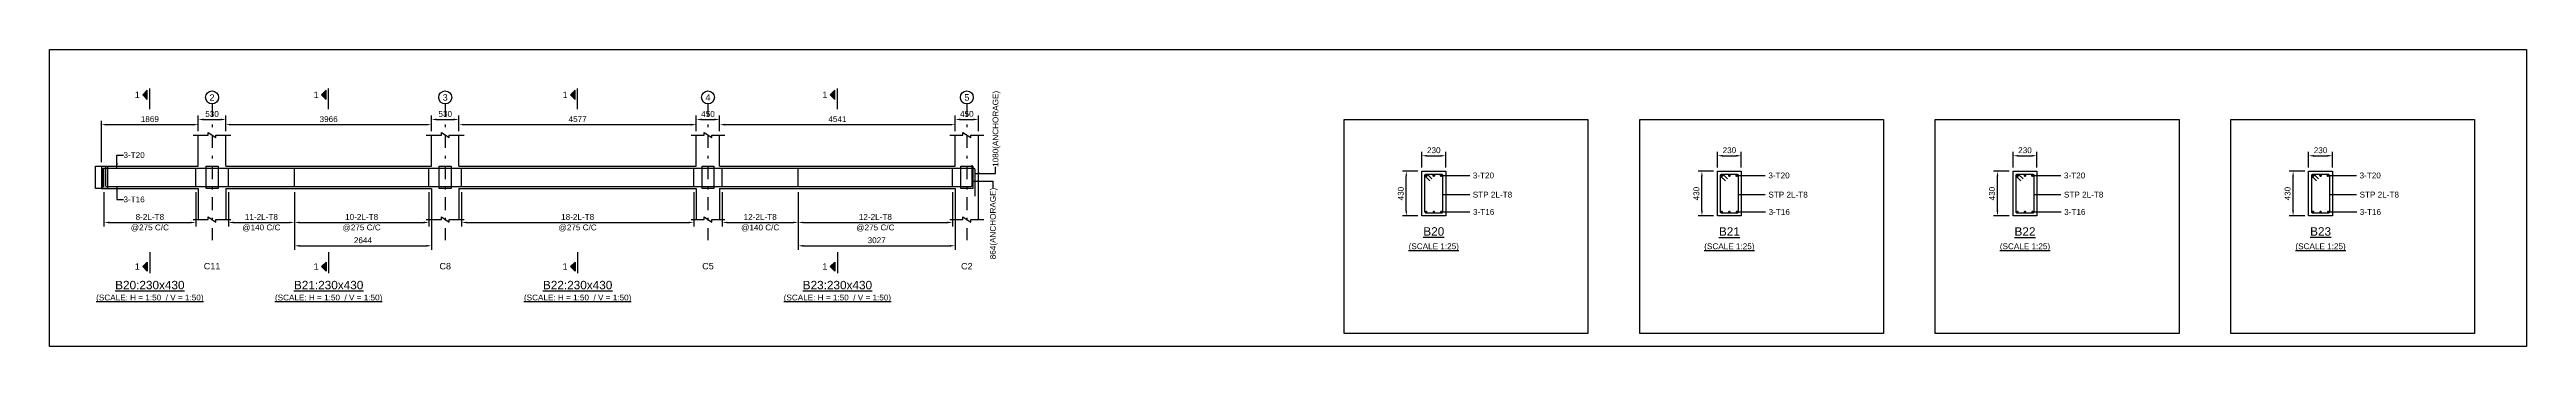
# Model space of a CAD drawing. Header units: inches. Extents: x -2000 to 93976, y -209440 to 3300.
# Drawn here: x -2000 to 93525, y -159120 to -147660 of the extents above; entities that cross this region are included whole.
import ezdxf
from ezdxf.enums import TextEntityAlignment as Align

# ---------------------------------------------------------------- set-up
doc = ezdxf.new("R2010")
doc.units = ezdxf.units.IN
doc.header["$LTSCALE"] = 1000
doc.header["$MEASUREMENT"] = 0
doc.linetypes.add('SCCenter', pattern=[1.2, 0.5, -0.3, 0.1, -0.3])
doc.linetypes.add('SCHidden', pattern=[0.2, 0.1, -0.1])
for name, color, linetype in [('Concrete Line', 2, 'Continuous'), ('Cut Line', 31, 'Continuous'), ('Dimension', 31, 'Continuous'), ('Grid', 8, 'Continuous'), ('Labels', 4, 'Continuous'), ('Labels_Support', 4, 'Continuous'), ('Link', 225, 'Continuous'), ('Reinforcement', 4, 'Continuous'), ('Schedule Border', 60, 'Continuous'), ('Section Mark', 5, 'Continuous'), ('Solid', 25, 'Continuous'), ('Text', 31, 'Continuous'), ('Text_Scale', 31, 'Continuous')]:
    doc.layers.add(name, color=color, linetype=linetype)
doc.styles.add('SC-SansSerif', font='SansSerif')
doc.styles.get("Standard").update_dxf_attribs({"font": 'txt.shx'})
doc.dimstyles.new('SCBBSDimStyl', dxfattribs={"dimtxt": 225, "dimasz": 200, "dimexe": 150, "dimexo": 150, "dimgap": 100, "dimtad": 1, "dimtoh": 1, "dimdec": 0, "dimzin": 0, "dimdsep": 46, "dimtxsty": 'SC-SansSerif', "dimcen": 0.09, "dimclrd": 8, "dimclre": 8, "dimclrt": 31, "dimadec": 0, "dimazin": 0, "dimtfac": 1, "dimtdec": 0, "dimtix": 1, "dimtofl": 0, "dimtmove": 0, "dimatfit": 3, "dimfxl": 1, "dimtolj": 1, "dimtzin": 0, "dimarcsym": 0})
doc.dimstyles.get("Standard").update_dxf_attribs({"dimtxt": 0.18, "dimasz": 200, "dimexe": 0.18, "dimexo": 0.0625, "dimgap": 0.09, "dimtad": 0, "dimtih": 1, "dimtoh": 1, "dimdec": 4, "dimzin": 0, "dimdsep": 46, "dimtxsty": 'Standard', "dimcen": 0.09, "dimadec": 0, "dimazin": 0, "dimtfac": 1, "dimtdec": 4, "dimtofl": 0, "dimtmove": 0, "dimatfit": 3, "dimfxl": 1, "dimtolj": 1, "dimtzin": 0, "dimarcsym": 0})

# ---------------------------------------------------------------- blocks, each defined once
blk = doc.blocks.new('*D121')
at = {"color": 8, "linetype": 'ByBlock', "lineweight": -2}
for p, q in [((100, -153170), (100, -154485)), ((3638, -153170), (3638, -154485)), ((300, -154335), (3438, -154335))]:
    blk.add_line(p, q, dxfattribs=at)
at = {"color": 8}
for points in [[(100, -154335), (300, -154302), (300, -154368)], [(3638, -154335), (3438, -154368), (3438, -154302)]]:
    blk.add_solid(points, dxfattribs=at)
at = {"layer": 'DEFPOINTS', "color": 31}
for p in [(100, -153020), (3638, -153020), (100, -154335)]:
    blk.add_point(p, dxfattribs=at)
at = {"color": 31, "char_height": 225, "attachment_point": 5, "style": 'SC-SansSerif'}
for s, insert in [('\\A1;@275 C/C', (1869, -154548)), ('\\A1;8-2L-T8', (1869, -154122))]:
    blk.add_mtext(s, dxfattribs=dict(at, insert=insert))
blk = doc.blocks.new('*D122')
at = {"color": 8, "linetype": 'ByBlock', "lineweight": -2}
for p, q in [((4898, -153170), (4898, -154485)), ((7442, -153170), (7442, -154485)), ((5098, -154335), (7242, -154335))]:
    blk.add_line(p, q, dxfattribs=at)
at = {"color": 8}
for points in [[(4898, -154335), (5098, -154302), (5098, -154368)], [(7442, -154335), (7242, -154368), (7242, -154302)]]:
    blk.add_solid(points, dxfattribs=at)
at = {"layer": 'DEFPOINTS', "color": 31}
for p in [(4898, -153020), (7442, -153020), (4898, -154335)]:
    blk.add_point(p, dxfattribs=at)
at = {"color": 31, "char_height": 225, "attachment_point": 5, "style": 'SC-SansSerif'}
for s, insert in [('\\A1;@140 C/C', (6170, -154548)), ('\\A1;11-2L-T8', (6170, -154122))]:
    blk.add_mtext(s, dxfattribs=dict(at, insert=insert))
blk = doc.blocks.new('*D123')
at = {"color": 8, "linetype": 'ByBlock', "lineweight": -2}
for p, q in [((7442, -153170), (7442, -154485)), ((12630, -153170), (12630, -154485)), ((7642, -154335), (12430, -154335))]:
    blk.add_line(p, q, dxfattribs=at)
at = {"color": 8}
for points in [[(7442, -154335), (7642, -154302), (7642, -154368)], [(12630, -154335), (12430, -154368), (12430, -154302)]]:
    blk.add_solid(points, dxfattribs=at)
at = {"layer": 'DEFPOINTS', "color": 31}
for p in [(7442, -153020), (12630, -153020), (7442, -154335)]:
    blk.add_point(p, dxfattribs=at)
at = {"color": 31, "char_height": 225, "attachment_point": 5, "style": 'SC-SansSerif'}
for s, insert in [('\\A1;@275 C/C', (10036, -154548)), ('\\A1;10-2L-T8', (10036, -154122))]:
    blk.add_mtext(s, dxfattribs=dict(at, insert=insert))
blk = doc.blocks.new('*D124')
at = {"color": 8, "linetype": 'ByBlock', "lineweight": -2}
for p, q in [((7442, -153170), (7442, -155385)), ((12730, -153170), (12730, -155385)), ((7642, -155235), (12530, -155235))]:
    blk.add_line(p, q, dxfattribs=at)
at = {"color": 8}
for points in [[(7442, -155235), (7642, -155202), (7642, -155268)], [(12730, -155235), (12530, -155268), (12530, -155202)]]:
    blk.add_solid(points, dxfattribs=at)
at = {"layer": 'DEFPOINTS', "color": 31}
for p in [(7442, -153020), (12730, -153020), (7442, -155235)]:
    blk.add_point(p, dxfattribs=at)
at = {"color": 31, "insert": (10086, -155022), "char_height": 225, "attachment_point": 5, "style": 'SC-SansSerif'}
blk.add_mtext('\\A1;2644', dxfattribs=at)
blk = doc.blocks.new('*D125')
at = {"color": 8, "linetype": 'ByBlock', "lineweight": -2}
for p, q in [((13890, -153170), (13890, -154485)), ((22844, -153170), (22844, -154485)), ((14090, -154335), (22644, -154335))]:
    blk.add_line(p, q, dxfattribs=at)
at = {"color": 8}
for points in [[(13890, -154335), (14090, -154302), (14090, -154368)], [(22844, -154335), (22644, -154368), (22644, -154302)]]:
    blk.add_solid(points, dxfattribs=at)
at = {"layer": 'DEFPOINTS', "color": 31}
for p in [(13890, -153020), (22844, -153020), (13890, -154335)]:
    blk.add_point(p, dxfattribs=at)
at = {"color": 31, "char_height": 225, "attachment_point": 5, "style": 'SC-SansSerif'}
for s, insert in [('\\A1;@275 C/C', (18367, -154548)), ('\\A1;18-2L-T8', (18367, -154122))]:
    blk.add_mtext(s, dxfattribs=dict(at, insert=insert))
blk = doc.blocks.new('*D126')
at = {"color": 8, "linetype": 'ByBlock', "lineweight": -2}
for p, q in [((23944, -153170), (23944, -154485)), ((26871, -153170), (26871, -154485)), ((24144, -154335), (26671, -154335))]:
    blk.add_line(p, q, dxfattribs=at)
at = {"color": 8}
for points in [[(23944, -154335), (24144, -154302), (24144, -154368)], [(26871, -154335), (26671, -154368), (26671, -154302)]]:
    blk.add_solid(points, dxfattribs=at)
at = {"layer": 'DEFPOINTS', "color": 31}
for p in [(23944, -153020), (26871, -153020), (23944, -154335)]:
    blk.add_point(p, dxfattribs=at)
at = {"color": 31, "char_height": 225, "attachment_point": 5, "style": 'SC-SansSerif'}
for s, insert in [('\\A1;@140 C/C', (25408, -154548)), ('\\A1;12-2L-T8', (25408, -154122))]:
    blk.add_mtext(s, dxfattribs=dict(at, insert=insert))
blk = doc.blocks.new('*D127')
at = {"color": 8, "linetype": 'ByBlock', "lineweight": -2}
for p, q in [((26871, -153170), (26871, -154485)), ((32826, -153170), (32826, -154485)), ((27071, -154335), (32626, -154335))]:
    blk.add_line(p, q, dxfattribs=at)
at = {"color": 8}
for points in [[(26871, -154335), (27071, -154302), (27071, -154368)], [(32826, -154335), (32626, -154368), (32626, -154302)]]:
    blk.add_solid(points, dxfattribs=at)
at = {"layer": 'DEFPOINTS', "color": 31}
for p in [(26871, -153020), (32826, -153020), (26871, -154335)]:
    blk.add_point(p, dxfattribs=at)
at = {"color": 31, "char_height": 225, "attachment_point": 5, "style": 'SC-SansSerif'}
for s, insert in [('\\A1;@275 C/C', (29849, -154548)), ('\\A1;12-2L-T8', (29849, -154122))]:
    blk.add_mtext(s, dxfattribs=dict(at, insert=insert))
blk = doc.blocks.new('*D128')
at = {"color": 8, "linetype": 'ByBlock', "lineweight": -2}
for p, q in [((26871, -153170), (26871, -155385)), ((32926, -153170), (32926, -155385)), ((27071, -155235), (32726, -155235))]:
    blk.add_line(p, q, dxfattribs=at)
at = {"color": 8}
for points in [[(26871, -155235), (27071, -155202), (27071, -155268)], [(32926, -155235), (32726, -155268), (32726, -155202)]]:
    blk.add_solid(points, dxfattribs=at)
at = {"layer": 'DEFPOINTS', "color": 31}
for p in [(26871, -153020), (32926, -153020), (26871, -155235)]:
    blk.add_point(p, dxfattribs=at)
at = {"color": 31, "insert": (29899, -155022), "char_height": 225, "attachment_point": 5, "style": 'SC-SansSerif'}
blk.add_mtext('\\A1;3027', dxfattribs=at)
blk = doc.blocks.new('*D129')
at = {"color": 8, "linetype": 'ByBlock', "lineweight": -2}
for p, q in [((50925, -152210), (50925, -151610)), ((51125, -151760), (51645, -151760)), ((51845, -152210), (51845, -151610))]:
    blk.add_line(p, q, dxfattribs=at)
at = {"color": 8}
for points in [[(50925, -151760), (51125, -151727), (51125, -151793)], [(51845, -151760), (51645, -151793), (51645, -151727)]]:
    blk.add_solid(points, dxfattribs=at)
at = {"layer": 'DEFPOINTS', "color": 31}
for p in [(50925, -151760), (50925, -152360), (51845, -152360)]:
    blk.add_point(p, dxfattribs=at)
at = {"color": 31, "insert": (51385, -151548), "char_height": 225, "attachment_point": 5, "style": 'SC-SansSerif'}
blk.add_mtext('\\A1;230', dxfattribs=at)
blk = doc.blocks.new('*D130')
at = {"color": 8, "linetype": 'ByBlock', "lineweight": -2}
for p, q in [((50775, -152360), (50175, -152360)), ((50325, -153880), (50325, -152560)), ((50775, -154080), (50175, -154080))]:
    blk.add_line(p, q, dxfattribs=at)
at = {"color": 8}
for points in [[(50325, -152360), (50358, -152560), (50292, -152560)], [(50325, -154080), (50292, -153880), (50358, -153880)]]:
    blk.add_solid(points, dxfattribs=at)
at = {"layer": 'DEFPOINTS', "color": 31}
for p in [(50925, -152360), (50325, -154080), (50925, -154080)]:
    blk.add_point(p, dxfattribs=at)
at = {"color": 31, "insert": (50113, -153220), "char_height": 225, "attachment_point": 5, "rotation": 90, "style": 'SC-SansSerif'}
blk.add_mtext('\\A1;430', dxfattribs=at)
blk = doc.blocks.new('*D131')
at = {"color": 8, "linetype": 'ByBlock', "lineweight": -2}
for p, q in [((62325, -152210), (62325, -151610)), ((62525, -151760), (63045, -151760)), ((63245, -152210), (63245, -151610))]:
    blk.add_line(p, q, dxfattribs=at)
at = {"color": 8}
for points in [[(62325, -151760), (62525, -151727), (62525, -151793)], [(63245, -151760), (63045, -151793), (63045, -151727)]]:
    blk.add_solid(points, dxfattribs=at)
at = {"layer": 'DEFPOINTS', "color": 31}
for p in [(62325, -151760), (62325, -152360), (63245, -152360)]:
    blk.add_point(p, dxfattribs=at)
at = {"color": 31, "insert": (62785, -151548), "char_height": 225, "attachment_point": 5, "style": 'SC-SansSerif'}
blk.add_mtext('\\A1;230', dxfattribs=at)
blk = doc.blocks.new('*D132')
at = {"color": 8, "linetype": 'ByBlock', "lineweight": -2}
for p, q in [((62175, -152360), (61575, -152360)), ((61725, -153880), (61725, -152560)), ((62175, -154080), (61575, -154080))]:
    blk.add_line(p, q, dxfattribs=at)
at = {"color": 8}
for points in [[(61725, -152360), (61758, -152560), (61692, -152560)], [(61725, -154080), (61692, -153880), (61758, -153880)]]:
    blk.add_solid(points, dxfattribs=at)
at = {"layer": 'DEFPOINTS', "color": 31}
for p in [(62325, -152360), (61725, -154080), (62325, -154080)]:
    blk.add_point(p, dxfattribs=at)
at = {"color": 31, "insert": (61513, -153220), "char_height": 225, "attachment_point": 5, "rotation": 90, "style": 'SC-SansSerif'}
blk.add_mtext('\\A1;430', dxfattribs=at)
blk = doc.blocks.new('*D133')
at = {"color": 8, "linetype": 'ByBlock', "lineweight": -2}
for p, q in [((73725, -152210), (73725, -151610)), ((73925, -151760), (74445, -151760)), ((74645, -152210), (74645, -151610))]:
    blk.add_line(p, q, dxfattribs=at)
at = {"color": 8}
for points in [[(73725, -151760), (73925, -151727), (73925, -151793)], [(74645, -151760), (74445, -151793), (74445, -151727)]]:
    blk.add_solid(points, dxfattribs=at)
at = {"layer": 'DEFPOINTS', "color": 31}
for p in [(73725, -151760), (73725, -152360), (74645, -152360)]:
    blk.add_point(p, dxfattribs=at)
at = {"color": 31, "insert": (74185, -151548), "char_height": 225, "attachment_point": 5, "style": 'SC-SansSerif'}
blk.add_mtext('\\A1;230', dxfattribs=at)
blk = doc.blocks.new('*D134')
at = {"color": 8, "linetype": 'ByBlock', "lineweight": -2}
for p, q in [((73575, -152360), (72975, -152360)), ((73125, -153880), (73125, -152560)), ((73575, -154080), (72975, -154080))]:
    blk.add_line(p, q, dxfattribs=at)
at = {"color": 8}
for points in [[(73125, -152360), (73158, -152560), (73092, -152560)], [(73125, -154080), (73092, -153880), (73158, -153880)]]:
    blk.add_solid(points, dxfattribs=at)
at = {"layer": 'DEFPOINTS', "color": 31}
for p in [(73725, -152360), (73125, -154080), (73725, -154080)]:
    blk.add_point(p, dxfattribs=at)
at = {"color": 31, "insert": (72913, -153220), "char_height": 225, "attachment_point": 5, "rotation": 90, "style": 'SC-SansSerif'}
blk.add_mtext('\\A1;430', dxfattribs=at)
blk = doc.blocks.new('*D135')
at = {"color": 8, "linetype": 'ByBlock', "lineweight": -2}
for p, q in [((85125, -152210), (85125, -151610)), ((85325, -151760), (85845, -151760)), ((86045, -152210), (86045, -151610))]:
    blk.add_line(p, q, dxfattribs=at)
at = {"color": 8}
for points in [[(85125, -151760), (85325, -151727), (85325, -151793)], [(86045, -151760), (85845, -151793), (85845, -151727)]]:
    blk.add_solid(points, dxfattribs=at)
at = {"layer": 'DEFPOINTS', "color": 31}
for p in [(85125, -151760), (85125, -152360), (86045, -152360)]:
    blk.add_point(p, dxfattribs=at)
at = {"color": 31, "insert": (85585, -151548), "char_height": 225, "attachment_point": 5, "style": 'SC-SansSerif'}
blk.add_mtext('\\A1;230', dxfattribs=at)
blk = doc.blocks.new('*D136')
at = {"color": 8, "linetype": 'ByBlock', "lineweight": -2}
for p, q in [((84975, -152360), (84375, -152360)), ((84525, -153880), (84525, -152560)), ((84975, -154080), (84375, -154080))]:
    blk.add_line(p, q, dxfattribs=at)
at = {"color": 8}
for points in [[(84525, -152360), (84558, -152560), (84492, -152560)], [(84525, -154080), (84492, -153880), (84558, -153880)]]:
    blk.add_solid(points, dxfattribs=at)
at = {"layer": 'DEFPOINTS', "color": 31}
for p in [(85125, -152360), (84525, -154080), (85125, -154080)]:
    blk.add_point(p, dxfattribs=at)
at = {"color": 31, "insert": (84313, -153220), "char_height": 225, "attachment_point": 5, "rotation": 90, "style": 'SC-SansSerif'}
blk.add_mtext('\\A1;430', dxfattribs=at)
blk = doc.blocks.new('*D137')
at = {"color": 8, "linetype": 'ByBlock', "lineweight": -2}
for p, q in [((0, -152010), (0, -150410)), ((200, -150560), (3538, -150560)), ((3738, -150810), (3738, -150410))]:
    blk.add_line(p, q, dxfattribs=at)
at = {"color": 8}
for points in [[(0, -150560), (200, -150527), (200, -150593)], [(3738, -150560), (3538, -150593), (3538, -150527)]]:
    blk.add_solid(points, dxfattribs=at)
at = {"layer": 'DEFPOINTS', "color": 31}
for p in [(0, -150560), (3738, -150960), (0, -152160)]:
    blk.add_point(p, dxfattribs=at)
at = {"color": 31, "insert": (1869, -150348), "char_height": 225, "attachment_point": 5, "style": 'SC-SansSerif'}
blk.add_mtext('\\A1;1869', dxfattribs=at)
blk = doc.blocks.new('*D138')
at = {"color": 8, "linetype": 'ByBlock', "lineweight": -2}
for p, q in [((4798, -150810), (4798, -150410)), ((4998, -150560), (12530, -150560)), ((12730, -150810), (12730, -150410))]:
    blk.add_line(p, q, dxfattribs=at)
at = {"color": 8}
for points in [[(4798, -150560), (4998, -150527), (4998, -150593)], [(12730, -150560), (12530, -150593), (12530, -150527)]]:
    blk.add_solid(points, dxfattribs=at)
at = {"layer": 'DEFPOINTS', "color": 31}
for p in [(4798, -150560), (4798, -150960), (12730, -150960)]:
    blk.add_point(p, dxfattribs=at)
at = {"color": 31, "insert": (8764, -150348), "char_height": 225, "attachment_point": 5, "style": 'SC-SansSerif'}
blk.add_mtext('\\A1;3966', dxfattribs=at)
blk = doc.blocks.new('*D139')
at = {"color": 8, "linetype": 'ByBlock', "lineweight": -2}
for p, q in [((13790, -150810), (13790, -150410)), ((13990, -150560), (22744, -150560)), ((22944, -150810), (22944, -150410))]:
    blk.add_line(p, q, dxfattribs=at)
at = {"color": 8}
for points in [[(13790, -150560), (13990, -150527), (13990, -150593)], [(22944, -150560), (22744, -150593), (22744, -150527)]]:
    blk.add_solid(points, dxfattribs=at)
at = {"layer": 'DEFPOINTS', "color": 31}
for p in [(13790, -150560), (13790, -150960), (22944, -150960)]:
    blk.add_point(p, dxfattribs=at)
at = {"color": 31, "insert": (18367, -150348), "char_height": 225, "attachment_point": 5, "style": 'SC-SansSerif'}
blk.add_mtext('\\A1;4577', dxfattribs=at)
blk = doc.blocks.new('*D140')
at = {"color": 8, "linetype": 'ByBlock', "lineweight": -2}
for p, q in [((23844, -150810), (23844, -150410)), ((24044, -150560), (32726, -150560)), ((32926, -150810), (32926, -150410))]:
    blk.add_line(p, q, dxfattribs=at)
at = {"color": 8}
for points in [[(23844, -150560), (24044, -150527), (24044, -150593)], [(32926, -150560), (32726, -150593), (32726, -150527)]]:
    blk.add_solid(points, dxfattribs=at)
at = {"layer": 'DEFPOINTS', "color": 31}
for p in [(23844, -150560), (23844, -150960), (32926, -150960)]:
    blk.add_point(p, dxfattribs=at)
at = {"color": 31, "insert": (28385, -150348), "char_height": 225, "attachment_point": 5, "style": 'SC-SansSerif'}
blk.add_mtext('\\A1;4541', dxfattribs=at)
blk = doc.blocks.new('*D141')
at = {"color": 8, "linetype": 'ByBlock', "lineweight": -2}
for p, q in [((3738, -150810), (3738, -150210)), ((3938, -150360), (4598, -150360)), ((4798, -150810), (4798, -150210))]:
    blk.add_line(p, q, dxfattribs=at)
at = {"color": 8}
for points in [[(3738, -150360), (3938, -150327), (3938, -150393)], [(4798, -150360), (4598, -150393), (4598, -150327)]]:
    blk.add_solid(points, dxfattribs=at)
at = {"layer": 'DEFPOINTS', "color": 31}
for p in [(3738, -150360), (3738, -150960), (4798, -150960)]:
    blk.add_point(p, dxfattribs=at)
at = {"color": 31, "insert": (4268, -150148), "char_height": 225, "attachment_point": 5, "style": 'SC-SansSerif'}
blk.add_mtext('\\A1;530', dxfattribs=at)
blk = doc.blocks.new('*D142')
at = {"color": 8, "linetype": 'ByBlock', "lineweight": -2}
for p, q in [((12730, -150810), (12730, -150210)), ((12930, -150360), (13590, -150360)), ((13790, -150810), (13790, -150210))]:
    blk.add_line(p, q, dxfattribs=at)
at = {"color": 8}
for points in [[(12730, -150360), (12930, -150327), (12930, -150393)], [(13790, -150360), (13590, -150393), (13590, -150327)]]:
    blk.add_solid(points, dxfattribs=at)
at = {"layer": 'DEFPOINTS', "color": 31}
for p in [(12730, -150360), (12730, -150960), (13790, -150960)]:
    blk.add_point(p, dxfattribs=at)
at = {"color": 31, "insert": (13260, -150148), "char_height": 225, "attachment_point": 5, "style": 'SC-SansSerif'}
blk.add_mtext('\\A1;530', dxfattribs=at)
blk = doc.blocks.new('*D143')
at = {"color": 8, "linetype": 'ByBlock', "lineweight": -2}
for p, q in [((22944, -150810), (22944, -150210)), ((23144, -150360), (23644, -150360)), ((23844, -150810), (23844, -150210))]:
    blk.add_line(p, q, dxfattribs=at)
at = {"color": 8}
for points in [[(22944, -150360), (23144, -150327), (23144, -150393)], [(23844, -150360), (23644, -150393), (23644, -150327)]]:
    blk.add_solid(points, dxfattribs=at)
at = {"layer": 'DEFPOINTS', "color": 31}
for p in [(22944, -150360), (22944, -150960), (23844, -150960)]:
    blk.add_point(p, dxfattribs=at)
at = {"color": 31, "insert": (23394, -150148), "char_height": 225, "attachment_point": 5, "style": 'SC-SansSerif'}
blk.add_mtext('\\A1;450', dxfattribs=at)
blk = doc.blocks.new('*D144')
at = {"color": 8, "linetype": 'ByBlock', "lineweight": -2}
for p, q in [((32926, -150810), (32926, -150210)), ((33126, -150360), (33626, -150360)), ((33826, -150810), (33826, -150210))]:
    blk.add_line(p, q, dxfattribs=at)
at = {"color": 8}
for points in [[(32926, -150360), (33126, -150327), (33126, -150393)], [(33826, -150360), (33626, -150393), (33626, -150327)]]:
    blk.add_solid(points, dxfattribs=at)
at = {"layer": 'DEFPOINTS', "color": 31}
for p in [(32926, -150360), (32926, -150960), (33826, -150960)]:
    blk.add_point(p, dxfattribs=at)
at = {"color": 31, "insert": (33376, -150148), "char_height": 225, "attachment_point": 5, "style": 'SC-SansSerif'}
blk.add_mtext('\\A1;450', dxfattribs=at)

msp = doc.modelspace()

# ---------------------------------------------------------------- hatches: boundary and pattern name
at = {"layer": 'Solid'}
for points in [[(1769, -149235), (1594, -149410), (1769, -149585), (1769, -149235)], [(8664.5, -149235), (8489.5, -149410), (8664.5, -149585), (8664.5, -149235)], [(18267, -149235), (18092, -149410), (18267, -149585), (18267, -149235)], [(28285, -149235), (28110, -149410), (28285, -149585), (28285, -149235)], [(1769, -156210), (1594, -156035), (1769, -155860), (1769, -156210)], [(8664.5, -156210), (8489.5, -156035), (8664.5, -155860), (8664.5, -156210)], [(18267, -156210), (18092, -156035), (18267, -155860), (18267, -156210)], [(28285, -156210), (28110, -156035), (28285, -155860), (28285, -156210)]]:
    msp.add_hatch(color=256, dxfattribs=at).paths.add_polyline_path(points, flags=0)

# ---------------------------------------------------------------- linework, layer by layer
at = {"layer": 'Concrete Line'}
for p, q in [((3738, -152160), (3738, -150960)), ((4798, -152160), (4798, -150960)), ((12730, -152160), (12730, -150960)), ((13790, -152160), (13790, -150960)), ((22944, -152160), (22944, -150960)), ((23844, -152160), (23844, -150960)), ((32926, -152160), (32926, -150960)), ((33826, -154220), (33826, -150960)), ((0, -152160), (0, -153020)), ((3738, -153020), (3738, -154220)), ((4798, -153020), (4798, -154220)), ((12730, -153020), (12730, -154220)), ((13790, -153020), (13790, -154220)), ((22944, -153020), (22944, -154220)), ((23844, -153020), (23844, -154220)), ((32926, -153020), (32926, -154220))]:
    msp.add_line(p, q, dxfattribs=at)
for points in [[(-230, -152160), (230, -152160), (230, -152160), (230, -153020), (230, -153020), (-230, -153020), (-230, -153020), (-230, -152160)], [(4038, -152160), (4498, -152160), (4498, -152160), (4498, -153020), (4498, -153020), (4038, -153020), (4038, -153020), (4038, -152160)], [(13030, -152160), (13490, -152160), (13490, -152160), (13490, -153020), (13490, -153020), (13030, -153020), (13030, -153020), (13030, -152160)], [(23164, -152160), (23624, -152160), (23624, -152160), (23624, -153020), (23624, -153020), (23164, -153020), (23164, -153020), (23164, -152160)], [(33146, -152160), (33606, -152160), (33606, -152160), (33606, -153020), (33606, -153020), (33146, -153020), (33146, -153020), (33146, -152160)], [(50925, -152360), (51845, -152360), (51845, -154080), (50925, -154080)], [(62325, -152360), (63245, -152360), (63245, -154080), (62325, -154080)], [(73725, -152360), (74645, -152360), (74645, -154080), (73725, -154080)], [(85125, -152360), (86045, -152360), (86045, -154080), (85125, -154080)]]:
    msp.add_lwpolyline(points, close=True, dxfattribs=at)
at = {"layer": 'Concrete Line', "linetype": 'SCHidden'}
for points in [[(-230, -152160), (230, -152160), (230, -152160), (230, -153020), (230, -153020), (-230, -153020), (-230, -153020), (-230, -152160)], [(4038, -152160), (4498, -152160), (4498, -152160), (4498, -153020), (4498, -153020), (4038, -153020), (4038, -153020), (4038, -152160)], [(13030, -152160), (13490, -152160), (13490, -152160), (13490, -153020), (13490, -153020), (13030, -153020), (13030, -153020), (13030, -152160)], [(23164, -152160), (23624, -152160), (23624, -152160), (23624, -153020), (23624, -153020), (23164, -153020), (23164, -153020), (23164, -152160)], [(33146, -152160), (33606, -152160), (33606, -152160), (33606, -153020), (33606, -153020), (33146, -153020), (33146, -153020), (33146, -152160)]]:
    msp.add_lwpolyline(points, close=True, dxfattribs=at)
at = {"layer": 'Concrete Line'}
for points in [[(0, -152160), (3738, -152160)], [(4798, -152160), (12730, -152160)], [(13790, -152160), (22944, -152160)], [(23844, -152160), (32926, -152160)], [(0, -153020), (3738, -153020)], [(4798, -153020), (12730, -153020)], [(13790, -153020), (22944, -153020)], [(23844, -153020), (32926, -153020)]]:
    msp.add_lwpolyline(points, dxfattribs=at)
at = {"layer": 'Cut Line'}
for points in [[(3538, -150960), (4118, -150960), (4118, -150860), (4418, -151060), (4418, -150960), (4998, -150960)], [(12530, -150960), (13110, -150960), (13110, -150860), (13410, -151060), (13410, -150960), (13990, -150960)], [(22744, -150960), (23244, -150960), (23244, -150860), (23544, -151060), (23544, -150960), (24044, -150960)], [(32726, -150960), (33226, -150960), (33226, -150860), (33526, -151060), (33526, -150960), (34026, -150960)], [(3538, -154220), (4118, -154220), (4118, -154120), (4418, -154320), (4418, -154220), (4998, -154220)], [(12530, -154220), (13110, -154220), (13110, -154120), (13410, -154320), (13410, -154220), (13990, -154220)], [(22744, -154220), (23244, -154220), (23244, -154120), (23544, -154320), (23544, -154220), (24044, -154220)], [(32726, -154220), (33226, -154220), (33226, -154120), (33526, -154320), (33526, -154220), (34026, -154220)]]:
    msp.add_lwpolyline(points, dxfattribs=at)
at = {"layer": 'Grid', "linetype": 'SCCenter'}
for p, q in [((4268, -149760), (4268, -155020)), ((13260, -149760), (13260, -155020)), ((23394, -149760), (23394, -155020)), ((33376, -149760), (33376, -155020))]:
    msp.add_line(p, q, dxfattribs=at)
at = {"layer": 'Grid'}
for centre in [(4268, -149510), (13260, -149510), (23394, -149510), (33376, -149510)]:
    msp.add_circle(centre, 250, dxfattribs=at)
at = {"layer": 'Link'}
for p, q in [((100, -152960), (100, -152220)), ((3638, -152960), (3638, -152220)), ((4898, -152960), (4898, -152220)), ((7442, -152960), (7442, -152220)), ((12630, -152960), (12630, -152220)), ((13890, -152960), (13890, -152220)), ((22844, -152960), (22844, -152220)), ((23944, -152960), (23944, -152220)), ((26871.3, -152960), (26871.3, -152220)), ((32826, -152960), (32826, -152220))]:
    msp.add_line(p, q, dxfattribs=at)
for points in [[(51230.5, -152729.7), (51061.3, -152559.5, -0.6671518), (51101, -152464), (51669, -152464, -0.4142136), (51725, -152520), (51725, -153928, -0.4142136), (51677, -153976), (51093, -153976, -0.4142136), (51045, -153928), (51045, -152520, -0.6692064), (51140.7, -152480.5), (51309.9, -152650.7)], [(62630.5, -152729.7), (62461.3, -152559.5, -0.6671518), (62501, -152464), (63069, -152464, -0.4142136), (63125, -152520), (63125, -153928, -0.4142136), (63077, -153976), (62493, -153976, -0.4142136), (62445, -153928), (62445, -152520, -0.6692064), (62540.7, -152480.5), (62709.9, -152650.7)], [(74030.5, -152729.7), (73861.3, -152559.5, -0.6671518), (73901, -152464), (74469, -152464, -0.4142136), (74525, -152520), (74525, -153928, -0.4142136), (74477, -153976), (73893, -153976, -0.4142136), (73845, -153928), (73845, -152520, -0.6692064), (73940.7, -152480.5), (74109.9, -152650.7)], [(85430.5, -152729.7), (85261.3, -152559.5, -0.6671518), (85301, -152464), (85869, -152464, -0.4142136), (85925, -152520), (85925, -153928, -0.4142136), (85877, -153976), (85293, -153976, -0.4142136), (85245, -153928), (85245, -152520, -0.6692064), (85340.7, -152480.5), (85509.9, -152650.7)]]:
    msp.add_lwpolyline(points, format="xyb", dxfattribs=at)
at = {"layer": 'Reinforcement'}
for points in [[(60, -152990), (60, -152290, -0.4142136), (110, -152240), (33631, -152240, -0.4142138), (33681, -152290), (33681, -153324)], [(160, -152190), (160, -152894, 0.4142136), (210, -152944), (33532.5, -152944, 0.4142135), (33582.5, -152894), (33582.5, -152128)]]:
    msp.add_lwpolyline(points, format="xyb", dxfattribs=at)
for points, const_width in [([(51073, -152520, 1), (51129, -152520, 1)], 56), ([(51357, -152520, 1), (51413, -152520, 1)], 56), ([(51641, -152520, 1), (51697, -152520, 1)], 56), ([(62473, -152520, 1), (62529, -152520, 1)], 56), ([(62757, -152520, 1), (62813, -152520, 1)], 56), ([(63041, -152520, 1), (63097, -152520, 1)], 56), ([(73873, -152520, 1), (73929, -152520, 1)], 56), ([(74157, -152520, 1), (74213, -152520, 1)], 56), ([(74441, -152520, 1), (74497, -152520, 1)], 56), ([(85273, -152520, 1), (85329, -152520, 1)], 56), ([(85557, -152520, 1), (85613, -152520, 1)], 56), ([(85841, -152520, 1), (85897, -152520, 1)], 56), ([(51069, -153928, 1), (51117, -153928, 1)], 48), ([(51361, -153928, 1), (51409, -153928, 1)], 48), ([(51653, -153928, 1), (51701, -153928, 1)], 48), ([(62469, -153928, 1), (62517, -153928, 1)], 48), ([(62761, -153928, 1), (62809, -153928, 1)], 48), ([(63053, -153928, 1), (63101, -153928, 1)], 48), ([(73869, -153928, 1), (73917, -153928, 1)], 48), ([(74161, -153928, 1), (74209, -153928, 1)], 48), ([(74453, -153928, 1), (74501, -153928, 1)], 48), ([(85269, -153928, 1), (85317, -153928, 1)], 48), ([(85561, -153928, 1), (85609, -153928, 1)], 48), ([(85853, -153928, 1), (85901, -153928, 1)], 48)]:
    msp.add_lwpolyline(points, format="xyb", close=True, dxfattribs=dict(at, const_width=const_width))
at = {"layer": 'Schedule Border'}
for points in [[(-2000, -147660), (93525, -147660), (93525, -159120), (-2000, -159120)], [(47925, -150360), (57325, -150360), (57325, -158620), (47925, -158620)], [(59325, -150360), (68725, -150360), (68725, -158620), (59325, -158620)], [(70725, -150360), (80125, -150360), (80125, -158620), (70725, -158620)], [(82125, -150360), (91525, -150360), (91525, -158620), (82125, -158620)]]:
    msp.add_lwpolyline(points, close=True, dxfattribs=at)
at = {"layer": 'Section Mark'}
for points in [[(1769, -149235), (1594, -149410), (1769, -149585), (1769, -149235)], [(1869, -149960), (1869, -149160)], [(8664.5, -149235), (8489.5, -149410), (8664.5, -149585), (8664.5, -149235)], [(8764.5, -149960), (8764.5, -149160)], [(18267, -149235), (18092, -149410), (18267, -149585), (18267, -149235)], [(18367, -149960), (18367, -149160)], [(28285, -149235), (28110, -149410), (28285, -149585), (28285, -149235)], [(28385, -149960), (28385, -149160)], [(1869, -155485), (1869, -156285)], [(8764.5, -155485), (8764.5, -156285)], [(18367, -155485), (18367, -156285)], [(28385, -155485), (28385, -156285)], [(1769, -156210), (1594, -156035), (1769, -155860), (1769, -156210)], [(8664.5, -156210), (8489.5, -156035), (8664.5, -155860), (8664.5, -156210)], [(18267, -156210), (18092, -156035), (18267, -155860), (18267, -156210)], [(28285, -156210), (28110, -156035), (28285, -155860), (28285, -156210)]]:
    msp.add_lwpolyline(points, dxfattribs=at)

# ---------------------------------------------------------------- texts
at = {"layer": 'Grid', "style": 'SC-SansSerif'}
for s, p in [('2', (4268, -149510)), ('3', (13260, -149510)), ('4', (23394, -149510)), ('5', (33376, -149510))]:
    msp.add_text(s, height=250, dxfattribs=at).set_placement(p, align=Align.MIDDLE)
at = {"layer": 'Labels', "style": 'SC-SansSerif'}
for s, p in [('%%uB20', (51385, -154680)), ('%%uB21', (62785, -154680)), ('%%uB22', (74185, -154680)), ('%%uB23', (85585, -154680))]:
    msp.add_text(s, height=325, dxfattribs=at).set_placement(p, align=Align.MIDDLE)
for s, p in [('%%uB20:230x430', (1869, -157010)), ('%%uB21:230x430', (8764, -157010)), ('%%uB22:230x430', (18367, -157010)), ('%%uB23:230x430', (28385, -157010))]:
    msp.add_text(s, height=325, dxfattribs=at).set_placement(p, align=Align.BOTTOM_CENTER)
at = {"layer": 'Labels_Support', "style": 'SC-SansSerif'}
for s, p in [('C11', (4268, -156220)), ('C8', (13260, -156220)), ('C5', (23394, -156220)), ('C2', (33376, -156220))]:
    msp.add_text(s, height=250, dxfattribs=at).set_placement(p, align=Align.BOTTOM_CENTER)
at = {"layer": 'Section Mark', "style": 'SC-SansSerif'}
for p in [(1481.5, -149410), (8377, -149410), (17979.5, -149410), (27997.5, -149410), (1481.5, -156035), (8377, -156035), (17979.5, -156035), (27997.5, -156035)]:
    msp.add_text('1', height=250, dxfattribs=at).set_placement(p, align=Align.MIDDLE_RIGHT)
at = {"layer": 'Text', "style": 'SC-SansSerif'}
msp.add_text('1080(ANCHORAGE)', height=225, rotation=90, dxfattribs=at).set_placement((34482, -152190), align=Align.MIDDLE_LEFT)
for s, p in [('3-T20', (850, -151735)), ('3-T20', (52889, -152520)), ('3-T20', (64289, -152520)), ('3-T20', (75689, -152520)), ('3-T20', (87089, -152520)), ('3-T16', (850, -153445)), ('STP 2L-T8', (52889, -153260)), ('STP 2L-T8', (64289, -153260)), ('STP 2L-T8', (75689, -153260)), ('STP 2L-T8', (87089, -153260)), ('3-T16', (52897, -153928)), ('3-T16', (64297, -153928)), ('3-T16', (75697, -153928)), ('3-T16', (87097, -153928))]:
    msp.add_text(s, height=225, dxfattribs=at).set_placement(p, align=Align.MIDDLE_LEFT)
msp.add_text('864(ANCHORAGE)', height=225, rotation=90, dxfattribs=at).set_placement((34382, -152994), align=Align.MIDDLE_RIGHT)
for p in [(51385, -155280), (62785, -155280), (74185, -155280), (85585, -155280)]:
    msp.add_text('%%u(SCALE 1:25)', height=225, dxfattribs=at).set_placement(p, align=Align.MIDDLE)
at = {"layer": 'Text_Scale', "style": 'SC-SansSerif'}
for p in [(1869, -157410), (8764, -157410), (18367, -157410), (28385, -157410)]:
    msp.add_text('%%u(SCALE: H = 1:50  / V = 1:50)', height=225, dxfattribs=at).set_placement(p, align=Align.BOTTOM_CENTER)

# ---------------------------------------------------------------- dimensions: what is measured, and where the dimension line sits
at = {"layer": 'Dimension'}
for base, p1, p2, text, picture, middle in [((3738, -150560), (0, -152160), (3738, -150960), '1869', '*D137', (1869, -150560)), ((4798, -150360), (3738, -150960), (4798, -150960), '530', '*D141', (4268, -150360)), ((12730, -150560), (4798, -150960), (12730, -150960), '3966', '*D138', (8764, -150560)), ((13790, -150360), (12730, -150960), (13790, -150960), '530', '*D142', (13260, -150360)), ((22944, -150560), (13790, -150960), (22944, -150960), '4577', '*D139', (18367, -150560)), ((23844, -150360), (22944, -150960), (23844, -150960), '450', '*D143', (23394, -150360)), ((32926, -150560), (23844, -150960), (32926, -150960), '4541', '*D140', (28385, -150560)), ((33826, -150360), (32926, -150960), (33826, -150960), '450', '*D144', (33376, -150360)), ((3638, -154335), (100, -153020), (3638, -153020), '8-2L-T8\\X@275 C/C', '*D121', (1869, -154335)), ((7442, -154335), (4898, -153020), (7442, -153020), '11-2L-T8\\X@140 C/C', '*D122', (6170, -154335)), ((12630, -154335), (7442, -153020), (12630, -153020), '10-2L-T8\\X@275 C/C', '*D123', (10036, -154335)), ((12730, -155235), (7442, -153020), (12730, -153020), '2644', '*D124', (10086, -155235)), ((22844, -154335), (13890, -153020), (22844, -153020), '18-2L-T8\\X@275 C/C', '*D125', (18367, -154335)), ((26871.3, -154335), (23944, -153020), (26871.3, -153020), '12-2L-T8\\X@140 C/C', '*D126', (25407.7, -154335)), ((32826, -154335), (26871.3, -153020), (32826, -153020), '12-2L-T8\\X@275 C/C', '*D127', (29848.7, -154335)), ((32926, -155235), (26871.3, -153020), (32926, -153020), '3027', '*D128', (29898.7, -155235))]:
    dim = msp.add_linear_dim(base=base, p1=p1, p2=p2, text=text, dimstyle='SCBBSDimStyl', dxfattribs=at)
    dim.commit()
    dim.dimension.update_dxf_attribs({"geometry": picture, "text_midpoint": middle})
for base, p1, p2, angle, text, picture, middle in [((51845, -151760), (50925, -152360), (51845, -152360), 0, '230', '*D129', (51385, -151760)), ((63245, -151760), (62325, -152360), (63245, -152360), 0, '230', '*D131', (62785, -151760)), ((74645, -151760), (73725, -152360), (74645, -152360), 0, '230', '*D133', (74185, -151760)), ((86045, -151760), (85125, -152360), (86045, -152360), 0, '230', '*D135', (85585, -151760)), ((50325, -152360), (50925, -154080), (50925, -152360), 90, '430', '*D130', (50325, -153220)), ((61725, -152360), (62325, -154080), (62325, -152360), 90, '430', '*D132', (61725, -153220)), ((73125, -152360), (73725, -154080), (73725, -152360), 90, '430', '*D134', (73125, -153220)), ((84525, -152360), (85125, -154080), (85125, -152360), 90, '430', '*D136', (84525, -153220))]:
    dim = msp.add_linear_dim(base=base, p1=p1, p2=p2, angle=angle, text=text, dimstyle='SCBBSDimStyl', override={"dimjust": 0}, dxfattribs=at)
    dim.commit()
    dim.dimension.update_dxf_attribs({"geometry": picture, "text_midpoint": middle, "dimtype": 129})

# ---------------------------------------------------------------- leaders
at = {"layer": 'Dimension', "color": 8}
for points, dimstyle in [([(600, -152240), (600, -151735), (850, -151735)], 'Standard'), ([(33582, -152744), (34382, -152744), (34382, -152994)], 'Standard'), ([(33682, -152440), (34482, -152440), (34482, -152190)], 'Standard'), ([(51669, -152520), (52169, -152520), (52769, -152520)], 'SCBBSDimStyl'), ([(63069, -152520), (63569, -152520), (64169, -152520)], 'SCBBSDimStyl'), ([(74469, -152520), (74969, -152520), (75569, -152520)], 'SCBBSDimStyl'), ([(85869, -152520), (86369, -152520), (86969, -152520)], 'SCBBSDimStyl'), ([(600, -152944), (600, -153445), (850, -153445)], 'Standard'), ([(51725, -153260), (52769, -153260)], 'SCBBSDimStyl'), ([(63125, -153260), (64169, -153260)], 'SCBBSDimStyl'), ([(74525, -153260), (75569, -153260)], 'SCBBSDimStyl'), ([(85925, -153260), (86969, -153260)], 'SCBBSDimStyl'), ([(51677, -153928), (52177, -153928), (52777, -153928)], 'SCBBSDimStyl'), ([(63077, -153928), (63577, -153928), (64177, -153928)], 'SCBBSDimStyl'), ([(74477, -153928), (74977, -153928), (75577, -153928)], 'SCBBSDimStyl'), ([(85877, -153928), (86377, -153928), (86977, -153928)], 'SCBBSDimStyl')]:
    msp.add_leader(points, dimstyle=dimstyle, dxfattribs=at)

doc.saveas('drawing.dxf')
